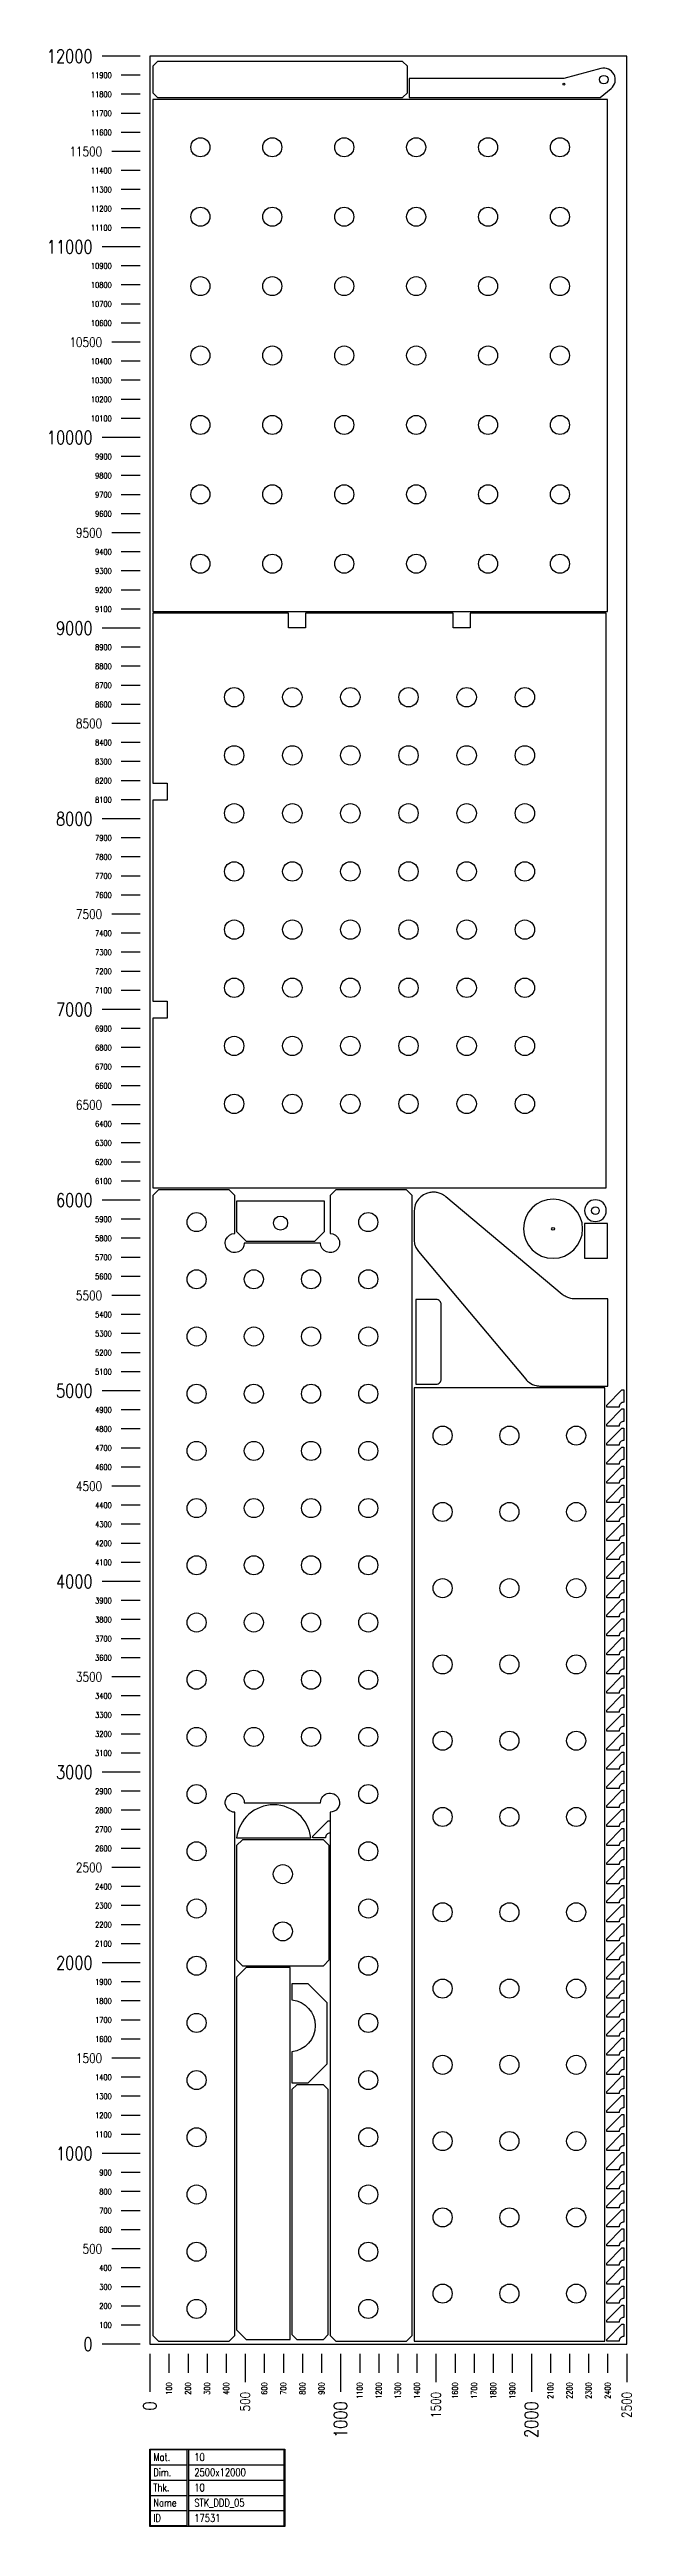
# Model space of a CAD drawing. Header units: millimetres. Extents: x 28039 to 145264, y 9873 to 40131.
# Drawn here: x 92713 to 95764, y 27140 to 40131 of the extents above; entities that cross this region are included whole.
import ezdxf
from ezdxf.enums import TextEntityAlignment as Align

# ---------------------------------------------------------------- set-up
doc = ezdxf.new("R2010")
doc.units = ezdxf.units.MM
doc.layers.add('TEXT', color=7, linetype='Continuous')
doc.styles.add('EasyCutStyle', font='romans.shx', dxfattribs={"width": 0.8})

# ---------------------------------------------------------------- blocks, each defined once
blk = doc.blocks.new('LogoSheet_17531')
at = {"color": 1}
for p, q in [((-50, 12000), (-250, 12000)), ((-50, 11000), (-250, 11000)), ((-50, 10000), (-250, 10000)), ((-50, 9000), (-250, 9000)), ((-50, 8000), (-250, 8000)), ((-50, 7000), (-250, 7000)), ((-50, 6000), (-250, 6000)), ((-50, 5000), (-250, 5000)), ((-50, 4000), (-250, 4000)), ((-50, 3000), (-250, 3000)), ((-50, 2000), (-250, 2000)), ((-50, 1000), (-250, 1000)), ((-50, 0), (-250, 0)), ((0, -50), (0, -250)), ((1000, -50), (1000, -250)), ((2000, -50), (2000, -250)), ((203, -553), (705, -553)), ((203, -633), (705, -633)), ((203, -713), (705, -713)), ((203, -793), (705, -793)), ((203, -873), (705, -873))]:
    blk.add_line(p, q, dxfattribs=at)
at = {"color": 2}
for p, q in [((-50, 11900), (-150, 11900)), ((-50, 11800), (-150, 11800)), ((-50, 11700), (-150, 11700)), ((-50, 11600), (-150, 11600)), ((-50, 11400), (-150, 11400)), ((-50, 11300), (-150, 11300)), ((-50, 11200), (-150, 11200)), ((-50, 11100), (-150, 11100)), ((-50, 10900), (-150, 10900)), ((-50, 10800), (-150, 10800)), ((-50, 10700), (-150, 10700)), ((-50, 10600), (-150, 10600)), ((-50, 10400), (-150, 10400)), ((-50, 10300), (-150, 10300)), ((-50, 10200), (-150, 10200)), ((-50, 10100), (-150, 10100)), ((-50, 9900), (-150, 9900)), ((-50, 9800), (-150, 9800)), ((-50, 9700), (-150, 9700)), ((-50, 9600), (-150, 9600)), ((-50, 9400), (-150, 9400)), ((-50, 9300), (-150, 9300)), ((-50, 9200), (-150, 9200)), ((-50, 9100), (-150, 9100)), ((-50, 8900), (-150, 8900)), ((-50, 8800), (-150, 8800)), ((-50, 8700), (-150, 8700)), ((-50, 8600), (-150, 8600)), ((-50, 8400), (-150, 8400)), ((-50, 8300), (-150, 8300)), ((-50, 8200), (-150, 8200)), ((-50, 8100), (-150, 8100)), ((-50, 7900), (-150, 7900)), ((-50, 7800), (-150, 7800)), ((-50, 7700), (-150, 7700)), ((-50, 7600), (-150, 7600)), ((-50, 7400), (-150, 7400)), ((-50, 7300), (-150, 7300)), ((-50, 7200), (-150, 7200)), ((-50, 7100), (-150, 7100)), ((-50, 6900), (-150, 6900)), ((-50, 6800), (-150, 6800)), ((-50, 6700), (-150, 6700)), ((-50, 6600), (-150, 6600)), ((-50, 6400), (-150, 6400)), ((-50, 6300), (-150, 6300)), ((-50, 6200), (-150, 6200)), ((-50, 6100), (-150, 6100)), ((-50, 5900), (-150, 5900)), ((-50, 5800), (-150, 5800)), ((-50, 5700), (-150, 5700)), ((-50, 5600), (-150, 5600)), ((-50, 5400), (-150, 5400)), ((-50, 5300), (-150, 5300)), ((-50, 5200), (-150, 5200)), ((-50, 5100), (-150, 5100)), ((-50, 4900), (-150, 4900)), ((-50, 4800), (-150, 4800)), ((-50, 4700), (-150, 4700)), ((-50, 4600), (-150, 4600)), ((-50, 4400), (-150, 4400)), ((-50, 4300), (-150, 4300)), ((-50, 4200), (-150, 4200)), ((-50, 4100), (-150, 4100)), ((-50, 3900), (-150, 3900)), ((-50, 3800), (-150, 3800)), ((-50, 3700), (-150, 3700)), ((-50, 3600), (-150, 3600)), ((-50, 3400), (-150, 3400)), ((-50, 3300), (-150, 3300)), ((-50, 3200), (-150, 3200)), ((-50, 3100), (-150, 3100)), ((-50, 2900), (-150, 2900)), ((-50, 2800), (-150, 2800)), ((-50, 2700), (-150, 2700)), ((-50, 2600), (-150, 2600)), ((-50, 2400), (-150, 2400)), ((-50, 2300), (-150, 2300)), ((-50, 2200), (-150, 2200)), ((-50, 2100), (-150, 2100)), ((-50, 1900), (-150, 1900)), ((-50, 1800), (-150, 1800)), ((-50, 1700), (-150, 1700)), ((-50, 1600), (-150, 1600)), ((-50, 1400), (-150, 1400)), ((-50, 1300), (-150, 1300)), ((-50, 1200), (-150, 1200)), ((-50, 1100), (-150, 1100)), ((-50, 900), (-150, 900)), ((-50, 800), (-150, 800)), ((-50, 700), (-150, 700)), ((-50, 600), (-150, 600)), ((-50, 400), (-150, 400)), ((-50, 300), (-150, 300)), ((-50, 200), (-150, 200)), ((-50, 100), (-150, 100)), ((100, -50), (100, -150)), ((200, -50), (200, -150)), ((300, -50), (300, -150)), ((400, -50), (400, -150)), ((600, -50), (600, -150)), ((700, -50), (700, -150)), ((800, -50), (800, -150)), ((900, -50), (900, -150)), ((1100, -50), (1100, -150)), ((1200, -50), (1200, -150)), ((1300, -50), (1300, -150)), ((1400, -50), (1400, -150)), ((1600, -50), (1600, -150)), ((1700, -50), (1700, -150)), ((1800, -50), (1800, -150)), ((1900, -50), (1900, -150)), ((2100, -50), (2100, -150)), ((2200, -50), (2200, -150)), ((2300, -50), (2300, -150)), ((2400, -50), (2400, -150))]:
    blk.add_line(p, q, dxfattribs=at)
at = {"color": 7}
for p, q in [((-50, 11500), (-200, 11500)), ((-50, 10500), (-200, 10500)), ((-50, 9500), (-200, 9500)), ((-50, 8500), (-200, 8500)), ((-50, 7500), (-200, 7500)), ((-50, 6500), (-200, 6500)), ((-50, 5500), (-200, 5500)), ((-50, 4500), (-200, 4500)), ((-50, 3500), (-200, 3500)), ((-50, 2500), (-200, 2500)), ((-50, 1500), (-200, 1500)), ((-50, 500), (-200, 500)), ((500, -50), (500, -200)), ((1500, -50), (1500, -200)), ((2500, -50), (2500, -200))]:
    blk.add_line(p, q, dxfattribs=at)
at = {"color": 5}
for p, q in [((3, -553), (193, -553)), ((3, -633), (193, -633)), ((3, -713), (193, -713)), ((3, -793), (193, -793)), ((3, -873), (193, -873))]:
    blk.add_line(p, q, dxfattribs=at)
blk.add_line((193, -633), (193, -953))
blk.add_lwpolyline([(0, -550), (708, -550), (708, -956), (0, -956)], close=True)
blk.add_lwpolyline([(3, -553), (193, -553), (193, -953), (3, -953)], close=True, dxfattribs=at)
at = {"color": 1}
blk.add_lwpolyline([(705, -553), (203, -553), (203, -953), (705, -953)], close=True, dxfattribs=at)
at = {"color": 7, "style": 'EasyCutStyle', "width": 0.8}
for s, height, p in [('12000', 70, (-300, 12000)), ('11900', 30, (-200, 11900)), ('11800', 30, (-200, 11800)), ('11700', 30, (-200, 11700)), ('11600', 30, (-200, 11600)), ('11500', 50, (-250, 11500)), ('11400', 30, (-200, 11400)), ('11300', 30, (-200, 11300)), ('11200', 30, (-200, 11200)), ('11100', 30, (-200, 11100)), ('11000', 70, (-300, 11000)), ('10900', 30, (-200, 10900)), ('10800', 30, (-200, 10800)), ('10700', 30, (-200, 10700)), ('10500', 50, (-250, 10500)), ('10600', 30, (-200, 10600)), ('10400', 30, (-200, 10400)), ('10300', 30, (-200, 10300)), ('10200', 30, (-200, 10200)), ('10000', 70, (-300, 10000)), ('10100', 30, (-200, 10100)), ('9900', 30, (-200, 9900)), ('9800', 30, (-200, 9800)), ('9700', 30, (-200, 9700)), ('9600', 30, (-200, 9600)), ('9500', 50, (-250, 9500)), ('9400', 30, (-200, 9400)), ('9300', 30, (-200, 9300)), ('9200', 30, (-200, 9200)), ('9100', 30, (-200, 9100)), ('9000', 70, (-300, 9000)), ('8900', 30, (-200, 8900)), ('8800', 30, (-200, 8800)), ('8700', 30, (-200, 8700)), ('8600', 30, (-200, 8600)), ('8500', 50, (-250, 8500)), ('8400', 30, (-200, 8400)), ('8300', 30, (-200, 8300)), ('8200', 30, (-200, 8200)), ('8100', 30, (-200, 8100)), ('8000', 70, (-300, 8000)), ('7900', 30, (-200, 7900)), ('7800', 30, (-200, 7800)), ('7700', 30, (-200, 7700)), ('7600', 30, (-200, 7600)), ('7500', 50, (-250, 7500)), ('7400', 30, (-200, 7400)), ('7300', 30, (-200, 7300)), ('7200', 30, (-200, 7200)), ('7000', 70, (-300, 7000)), ('7100', 30, (-200, 7100)), ('6900', 30, (-200, 6900)), ('6800', 30, (-200, 6800)), ('6700', 30, (-200, 6700)), ('6500', 50, (-250, 6500)), ('6600', 30, (-200, 6600)), ('6400', 30, (-200, 6400)), ('6300', 30, (-200, 6300)), ('6200', 30, (-200, 6200)), ('6100', 30, (-200, 6100)), ('6000', 70, (-300, 6000)), ('5900', 30, (-200, 5900)), ('5800', 30, (-200, 5800)), ('5700', 30, (-200, 5700)), ('5600', 30, (-200, 5600)), ('5500', 50, (-250, 5500)), ('5400', 30, (-200, 5400)), ('5300', 30, (-200, 5300)), ('5200', 30, (-200, 5200)), ('5100', 30, (-200, 5100)), ('5000', 70, (-300, 5000)), ('4900', 30, (-200, 4900)), ('4800', 30, (-200, 4800)), ('4700', 30, (-200, 4700)), ('4600', 30, (-200, 4600)), ('4500', 50, (-250, 4500)), ('4400', 30, (-200, 4400)), ('4300', 30, (-200, 4300)), ('4200', 30, (-200, 4200)), ('4000', 70, (-300, 4000)), ('4100', 30, (-200, 4100)), ('3900', 30, (-200, 3900)), ('3800', 30, (-200, 3800)), ('3700', 30, (-200, 3700)), ('3500', 50, (-250, 3500)), ('3600', 30, (-200, 3600)), ('3400', 30, (-200, 3400)), ('3300', 30, (-200, 3300)), ('3200', 30, (-200, 3200)), ('3000', 70, (-300, 3000)), ('3100', 30, (-200, 3100)), ('2900', 30, (-200, 2900)), ('2800', 30, (-200, 2800)), ('2700', 30, (-200, 2700)), ('2600', 30, (-200, 2600)), ('2500', 50, (-250, 2500)), ('2400', 30, (-200, 2400)), ('2300', 30, (-200, 2300)), ('2200', 30, (-200, 2200)), ('2100', 30, (-200, 2100)), ('2000', 70, (-300, 2000)), ('1900', 30, (-200, 1900)), ('1800', 30, (-200, 1800)), ('1700', 30, (-200, 1700)), ('1600', 30, (-200, 1600)), ('1500', 50, (-250, 1500)), ('1400', 30, (-200, 1400)), ('1300', 30, (-200, 1300)), ('1200', 30, (-200, 1200)), ('1100', 30, (-200, 1100)), ('1000', 70, (-300, 1000)), ('900', 30, (-200, 900)), ('800', 30, (-200, 800)), ('700', 30, (-200, 700)), ('500', 50, (-250, 500)), ('600', 30, (-200, 600)), ('400', 30, (-200, 400)), ('300', 30, (-200, 300)), ('200', 30, (-200, 200)), ('0', 70, (-300, 0)), ('100', 30, (-200, 100))]:
    blk.add_text(s, height=height, dxfattribs=at).set_placement(p, align=Align.MIDDLE_RIGHT)
for s, height, p in [('100', 30, (100, -200)), ('200', 30, (200, -200)), ('300', 30, (300, -200)), ('400', 30, (400, -200)), ('500', 50, (500, -250)), ('600', 30, (600, -200)), ('700', 30, (700, -200)), ('800', 30, (800, -200)), ('900', 30, (900, -200)), ('1100', 30, (1100, -200)), ('1200', 30, (1200, -200)), ('1300', 30, (1300, -200)), ('1400', 30, (1400, -200)), ('1500', 50, (1500, -250)), ('1600', 30, (1600, -200)), ('1700', 30, (1700, -200)), ('1800', 30, (1800, -200)), ('1900', 30, (1900, -200)), ('2100', 30, (2100, -200)), ('2200', 30, (2200, -200)), ('2300', 30, (2300, -200)), ('2400', 30, (2400, -200)), ('2500', 50, (2500, -250)), ('0', 70, (0, -300)), ('1000', 70, (1000, -300)), ('2000', 70, (2000, -300))]:
    blk.add_text(s, height=height, rotation=90, dxfattribs=at).set_placement(p, align=Align.MIDDLE_RIGHT)
at = {"style": 'EasyCutStyle', "width": 0.8}
for tag, p in [('MATERIAL_SHEET', (233, -612)), ('THICKNESS_SHEET', (233, -772)), ('DIMENSION_SHEET', (233, -692)), ('NAME_SHEET', (233, -852)), ('ID_SHEET', (233, -932))]:
    blk.add_attdef(tag, p, '', height=40, dxfattribs=at)
at = {"layer": 'TEXT', "color": 251, "style": 'EasyCutStyle', "width": 0.8}
for s, p in [('Mat.', (18, -612)), ('Thk.', (18, -772)), ('Dim.', (18, -692)), ('Name', (18, -852)), ('ID', (18, -932))]:
    blk.add_text(s, height=40, dxfattribs=at).set_placement(p)

msp = doc.modelspace()

# ---------------------------------------------------------------- linework, layer by layer
at = {"color": 34, "true_color": 0x945a17}
msp.add_lwpolyline([(93239, 28096), (95739, 28096), (95739, 40096), (93239, 40096)], close=True, dxfattribs=at)
at = {"color": 2}
for points in [[(93254, 39904), (93279, 39879), (94564, 39879), (94589, 39904), (94589, 40044), (94564, 40069), (93279, 40069), (93254, 40044)], [(95639, 37184), (95639, 39869), (93254, 39869), (93254, 37184)], [(95632, 34161), (95632, 37174), (94919, 37174), (94919, 37098), (94830, 37098), (94830, 37174), (94055, 37174), (94055, 37098), (93966, 37098), (93966, 37174), (93254, 37174), (93254, 36283), (93330, 36283), (93330, 36194), (93254, 36194), (93254, 35140), (93330, 35140), (93330, 35051), (93254, 35051), (93254, 34161)], [(93694, 33931), (93744, 33881), (94104, 33881), (94154, 33931), (94154, 34091), (93694, 34091)], [(95638, 33791), (95638, 33974), (95518, 33974), (95518, 33791)], [(95624, 28111), (95624, 33111), (94624, 33111), (94624, 28111)], [(94149, 30081), (94179, 30111), (94179, 30711), (94149, 30741), (93724, 30741), (93694, 30711), (93694, 30111), (93724, 30081)], [(93974, 28121), (93974, 30071), (93744, 30071), (93694, 30021), (93694, 28171), (93744, 28121)], [(94149, 28121), (94174, 28146), (94174, 29431), (94149, 29456), (94009, 29456), (93984, 29431), (93984, 28146), (94009, 28121)]]:
    msp.add_lwpolyline(points, close=True, dxfattribs=at)
at = {"color": 2, "elevation": 0}
for points in [[(95603, 40031), (95409, 39979), (94599, 39979), (94599, 39879), (95599, 39879), (95657, 39926, 0.80729)], [(94232, 30949, -0.493099), (94184, 30886), (94184, 28141), (94214, 28111), (94584, 28111), (94614, 28141), (94614, 34121), (94584, 34151), (94214, 34151), (94184, 34121), (94184, 33921, -2.414214), (94134, 33871), (93734, 33871, -2.414214), (93684, 33921), (93684, 34121), (93654, 34151), (93284, 34151), (93254, 34121), (93254, 28141), (93284, 28111), (93654, 28111), (93684, 28141), (93684, 30886, -0.877306), (93671, 30984, -0.493242), (93734, 30936), (94134, 30936, -0.876546)], [(94726, 34138, 0.047662), (94707, 34136, 0.361559), (94624, 34036), (94624, 33893, 0.065553), (94627, 33866, 0.049129), (94634, 33848, 0.060063), (94648, 33827), (95210, 33157, 0.065537), (95229, 33139, 0.094409), (95264, 33124, 0.058698), (95288, 33121), (95640, 33121), (95640, 33578), (95467, 33578, -0.06554), (95440, 33582, -0.049134), (95422, 33589, -0.060063), (95401, 33602), (94791, 34114, 0.071033), (94766, 34129, 0.053239), (94746, 34136, 0.048781)], [(95353, 33791, 1), (95353, 34101, 1)], [(95575, 33984, 1), (95575, 34098, 1)], [(94740, 33131, 0.414214), (94767, 33158), (94767, 33548, 0.414214), (94740, 33575), (94634, 33575), (94634, 33131)], [(93694, 30751), (94083, 30751, 0.893344)], [(94069, 29466), (94169, 29566), (94169, 29886), (94069, 29986), (93984, 29986), (93984, 29902, -0.896116), (93984, 29630), (93984, 29466)]]:
    msp.add_lwpolyline(points, format="xyb", close=True, dxfattribs=at)
at = {"color": 1, "elevation": 0}
for points in [[(95699, 33011), (95634, 33011), (95634, 33021), (95714, 33101), (95724, 33101), (95724, 33036, 0.414214)], [(95699, 32911), (95634, 32911), (95634, 32921), (95714, 33001), (95724, 33001), (95724, 32936, 0.414214)], [(95699, 32811), (95634, 32811), (95634, 32821), (95714, 32901), (95724, 32901), (95724, 32836, 0.414214)], [(95699, 32711), (95634, 32711), (95634, 32721), (95714, 32801), (95724, 32801), (95724, 32736, 0.414214)], [(95699, 32611), (95634, 32611), (95634, 32621), (95714, 32701), (95724, 32701), (95724, 32636, 0.414214)], [(95699, 32511), (95634, 32511), (95634, 32521), (95714, 32601), (95724, 32601), (95724, 32536, 0.414214)], [(95699, 32411), (95634, 32411), (95634, 32421), (95714, 32501), (95724, 32501), (95724, 32436, 0.414214)], [(95699, 32311), (95634, 32311), (95634, 32321), (95714, 32401), (95724, 32401), (95724, 32336, 0.414214)], [(95699, 32211), (95634, 32211), (95634, 32221), (95714, 32301), (95724, 32301), (95724, 32236, 0.414214)], [(95699, 32111), (95634, 32111), (95634, 32121), (95714, 32201), (95724, 32201), (95724, 32136, 0.414214)], [(95699, 32011), (95634, 32011), (95634, 32021), (95714, 32101), (95724, 32101), (95724, 32036, 0.414214)], [(95699, 31911), (95634, 31911), (95634, 31921), (95714, 32001), (95724, 32001), (95724, 31936, 0.414214)], [(95699, 31811), (95634, 31811), (95634, 31821), (95714, 31901), (95724, 31901), (95724, 31836, 0.414214)], [(95699, 31711), (95634, 31711), (95634, 31721), (95714, 31801), (95724, 31801), (95724, 31736, 0.414214)], [(95699, 31611), (95634, 31611), (95634, 31621), (95714, 31701), (95724, 31701), (95724, 31636, 0.414214)], [(95699, 31511), (95634, 31511), (95634, 31521), (95714, 31601), (95724, 31601), (95724, 31536, 0.414214)], [(95699, 31411), (95634, 31411), (95634, 31421), (95714, 31501), (95724, 31501), (95724, 31436, 0.414214)], [(95699, 31311), (95634, 31311), (95634, 31321), (95714, 31401), (95724, 31401), (95724, 31336, 0.414214)], [(95699, 31211), (95634, 31211), (95634, 31221), (95714, 31301), (95724, 31301), (95724, 31236, 0.414214)], [(95699, 31111), (95634, 31111), (95634, 31121), (95714, 31201), (95724, 31201), (95724, 31136, 0.414214)], [(95699, 31011), (95634, 31011), (95634, 31021), (95714, 31101), (95724, 31101), (95724, 31036, 0.414214)], [(95699, 30911), (95634, 30911), (95634, 30921), (95714, 31001), (95724, 31001), (95724, 30936, 0.414214)], [(94159, 30751), (94094, 30751), (94094, 30761), (94174, 30841), (94184, 30841), (94184, 30776, 0.414214)], [(95699, 30811), (95634, 30811), (95634, 30821), (95714, 30901), (95724, 30901), (95724, 30836, 0.414214)], [(95699, 30711), (95634, 30711), (95634, 30721), (95714, 30801), (95724, 30801), (95724, 30736, 0.414214)], [(95699, 30611), (95634, 30611), (95634, 30621), (95714, 30701), (95724, 30701), (95724, 30636, 0.414214)], [(95699, 30511), (95634, 30511), (95634, 30521), (95714, 30601), (95724, 30601), (95724, 30536, 0.414214)], [(95699, 30411), (95634, 30411), (95634, 30421), (95714, 30501), (95724, 30501), (95724, 30436, 0.414214)], [(95699, 30311), (95634, 30311), (95634, 30321), (95714, 30401), (95724, 30401), (95724, 30336, 0.414214)], [(95699, 30211), (95634, 30211), (95634, 30221), (95714, 30301), (95724, 30301), (95724, 30236, 0.414214)], [(95699, 30111), (95634, 30111), (95634, 30121), (95714, 30201), (95724, 30201), (95724, 30136, 0.414214)], [(95699, 30011), (95634, 30011), (95634, 30021), (95714, 30101), (95724, 30101), (95724, 30036, 0.414214)], [(95699, 29911), (95634, 29911), (95634, 29921), (95714, 30001), (95724, 30001), (95724, 29936, 0.414214)], [(95699, 29811), (95634, 29811), (95634, 29821), (95714, 29901), (95724, 29901), (95724, 29836, 0.414214)], [(95699, 29711), (95634, 29711), (95634, 29721), (95714, 29801), (95724, 29801), (95724, 29736, 0.414214)], [(95699, 29611), (95634, 29611), (95634, 29621), (95714, 29701), (95724, 29701), (95724, 29636, 0.414214)], [(95699, 29511), (95634, 29511), (95634, 29521), (95714, 29601), (95724, 29601), (95724, 29536, 0.414214)], [(95699, 29411), (95634, 29411), (95634, 29421), (95714, 29501), (95724, 29501), (95724, 29436, 0.414214)], [(95699, 29311), (95634, 29311), (95634, 29321), (95714, 29401), (95724, 29401), (95724, 29336, 0.414214)], [(95699, 29211), (95634, 29211), (95634, 29221), (95714, 29301), (95724, 29301), (95724, 29236, 0.414214)], [(95699, 29111), (95634, 29111), (95634, 29121), (95714, 29201), (95724, 29201), (95724, 29136, 0.414214)], [(95699, 29011), (95634, 29011), (95634, 29021), (95714, 29101), (95724, 29101), (95724, 29036, 0.414214)], [(95699, 28911), (95634, 28911), (95634, 28921), (95714, 29001), (95724, 29001), (95724, 28936, 0.414214)], [(95699, 28811), (95634, 28811), (95634, 28821), (95714, 28901), (95724, 28901), (95724, 28836, 0.414214)], [(95699, 28711), (95634, 28711), (95634, 28721), (95714, 28801), (95724, 28801), (95724, 28736, 0.414214)], [(95699, 28611), (95634, 28611), (95634, 28621), (95714, 28701), (95724, 28701), (95724, 28636, 0.414214)], [(95699, 28511), (95634, 28511), (95634, 28521), (95714, 28601), (95724, 28601), (95724, 28536, 0.414214)], [(95699, 28411), (95634, 28411), (95634, 28421), (95714, 28501), (95724, 28501), (95724, 28436, 0.414214)], [(95699, 28311), (95634, 28311), (95634, 28321), (95714, 28401), (95724, 28401), (95724, 28336, 0.414214)], [(95699, 28211), (95634, 28211), (95634, 28221), (95714, 28301), (95724, 28301), (95724, 28236, 0.414214)], [(95699, 28111), (95634, 28111), (95634, 28121), (95714, 28201), (95724, 28201), (95724, 28136, 0.414214)]]:
    msp.add_lwpolyline(points, format="xyb", close=True, dxfattribs=at)
at = {"color": 4}
for centre, radius in [((95410, 39949, 0), 5), ((95619, 39973, 0), 22.5), ((93504, 39618), 50), ((93881, 39618), 50), ((94258, 39618), 50), ((94635, 39618), 50), ((95012, 39618), 50), ((95389, 39618), 50), ((93504, 39254), 50), ((93881, 39254), 50), ((94258, 39254), 50), ((94635, 39254), 50), ((95012, 39254), 50), ((95389, 39254), 50), ((93504, 38890), 50), ((93881, 38890), 50), ((94258, 38890), 50), ((94635, 38890), 50), ((95012, 38890), 50), ((95389, 38890), 50), ((93504, 38526), 50), ((93881, 38526), 50), ((94258, 38526), 50), ((94635, 38526), 50), ((95012, 38526), 50), ((95389, 38526), 50), ((93504, 38162), 50), ((93881, 38162), 50), ((94258, 38162), 50), ((94635, 38162), 50), ((95012, 38162), 50), ((95389, 38162), 50), ((93504, 37798), 50), ((93881, 37798), 50), ((94258, 37798), 50), ((94635, 37798), 50), ((95012, 37798), 50), ((95389, 37798), 50), ((93504, 37434), 50), ((93881, 37434), 50), ((94258, 37434), 50), ((94635, 37434), 50), ((95012, 37434), 50), ((95389, 37434), 50), ((93681, 36734), 50.8), ((93986, 36734), 50.8), ((94290, 36734), 50.8), ((94595, 36734), 50.8), ((94900, 36734), 50.8), ((95205, 36734), 50.8), ((93681, 36429), 50.8), ((93986, 36429), 50.8), ((94290, 36429), 50.8), ((94595, 36429), 50.8), ((94900, 36429), 50.8), ((95205, 36429), 50.8), ((93681, 36125), 50.8), ((93986, 36125), 50.8), ((94290, 36125), 50.8), ((94595, 36125), 50.8), ((94900, 36125), 50.8), ((95205, 36125), 50.8), ((93681, 35820), 50.8), ((93986, 35820), 50.8), ((94290, 35820), 50.8), ((94595, 35820), 50.8), ((94900, 35820), 50.8), ((95205, 35820), 50.8), ((93681, 35515), 50.8), ((93986, 35515), 50.8), ((94290, 35515), 50.8), ((94595, 35515), 50.8), ((94900, 35515), 50.8), ((95205, 35515), 50.8), ((93681, 35210), 50.8), ((93986, 35210), 50.8), ((94290, 35210), 50.8), ((94595, 35210), 50.8), ((94900, 35210), 50.8), ((95205, 35210), 50.8), ((93681, 34905), 50.8), ((93986, 34905), 50.8), ((94290, 34905), 50.8), ((94595, 34905), 50.8), ((94900, 34905), 50.8), ((95205, 34905), 50.8), ((93681, 34601), 50.8), ((93986, 34601), 50.8), ((94290, 34601), 50.8), ((94595, 34601), 50.8), ((94900, 34601), 50.8), ((95205, 34601), 50.8), ((95575, 34041, 0), 20), ((93484, 33981, 0), 50), ((93924, 33976), 36.9), ((94384, 33981, 0), 50), ((95353, 33946, 0), 7.5), ((93484, 33681, 0), 50), ((93784, 33681, 0), 50), ((94084, 33681, 0), 50), ((94384, 33681, 0), 50), ((93484, 33381, 0), 50), ((93784, 33381, 0), 50), ((94084, 33381, 0), 50), ((94384, 33381, 0), 50), ((93484, 33081, 0), 50), ((93784, 33081, 0), 50), ((94084, 33081, 0), 50), ((94384, 33081, 0), 50), ((94774, 32861), 50), ((95124, 32861), 50), ((95474, 32861), 50), ((93484, 32781, 0), 50), ((93784, 32781, 0), 50), ((94084, 32781, 0), 50), ((94384, 32781, 0), 50), ((93484, 32481, 0), 50), ((93784, 32481, 0), 50), ((94084, 32481, 0), 50), ((94384, 32481, 0), 50), ((94774, 32461), 50), ((95124, 32461), 50), ((95474, 32461), 50), ((93484, 32181, 0), 50), ((93784, 32181, 0), 50), ((94084, 32181, 0), 50), ((94384, 32181, 0), 50), ((94774, 32061), 50), ((95124, 32061), 50), ((95474, 32061), 50), ((93484, 31881, 0), 50), ((93784, 31881, 0), 50), ((94084, 31881, 0), 50), ((94384, 31881, 0), 50), ((94774, 31661), 50), ((95124, 31661), 50), ((95474, 31661), 50), ((93484, 31581, 0), 50), ((93784, 31581, 0), 50), ((94084, 31581, 0), 50), ((94384, 31581, 0), 50), ((93484, 31281, 0), 50), ((93784, 31281, 0), 50), ((94084, 31281, 0), 50), ((94384, 31281, 0), 50), ((94774, 31261), 50), ((95124, 31261), 50), ((95474, 31261), 50), ((93484, 30981, 0), 50), ((94384, 30981, 0), 50), ((94774, 30861), 50), ((95124, 30861), 50), ((95474, 30861), 50), ((93484, 30681, 0), 50), ((94384, 30681, 0), 50), ((93936, 30561), 50), ((93484, 30381, 0), 50), ((94384, 30381, 0), 50), ((94774, 30361), 50), ((95124, 30361), 50), ((95474, 30361), 50), ((93936, 30261), 50), ((93484, 30081, 0), 50), ((94384, 30081, 0), 50), ((94774, 29961), 50), ((95124, 29961), 50), ((95474, 29961), 50), ((93484, 29781, 0), 50), ((94384, 29781, 0), 50), ((93484, 29481, 0), 50), ((94384, 29481, 0), 50), ((94774, 29561), 50), ((95124, 29561), 50), ((95474, 29561), 50), ((93484, 29181, 0), 50), ((94384, 29181, 0), 50), ((94774, 29161), 50), ((95124, 29161), 50), ((95474, 29161), 50), ((93484, 28881, 0), 50), ((94384, 28881, 0), 50), ((94774, 28761), 50), ((95124, 28761), 50), ((95474, 28761), 50), ((93484, 28581, 0), 50), ((94384, 28581, 0), 50), ((93484, 28281, 0), 50), ((94384, 28281, 0), 50), ((94774, 28361), 50), ((95124, 28361), 50), ((95474, 28361), 50)]:
    msp.add_circle(centre, radius, dxfattribs=at)

# ---------------------------------------------------------------- block references
msp.add_blockref('LogoSheet_17531', (93239, 28096)).add_auto_attribs({'DIMENSION_SHEET': '2500x12000', 'THICKNESS_SHEET': '10', 'NAME_SHEET': 'STK_DDD_05', 'ID_SHEET': '17531', 'MATERIAL_SHEET': '10'})

doc.saveas('drawing.dxf')
